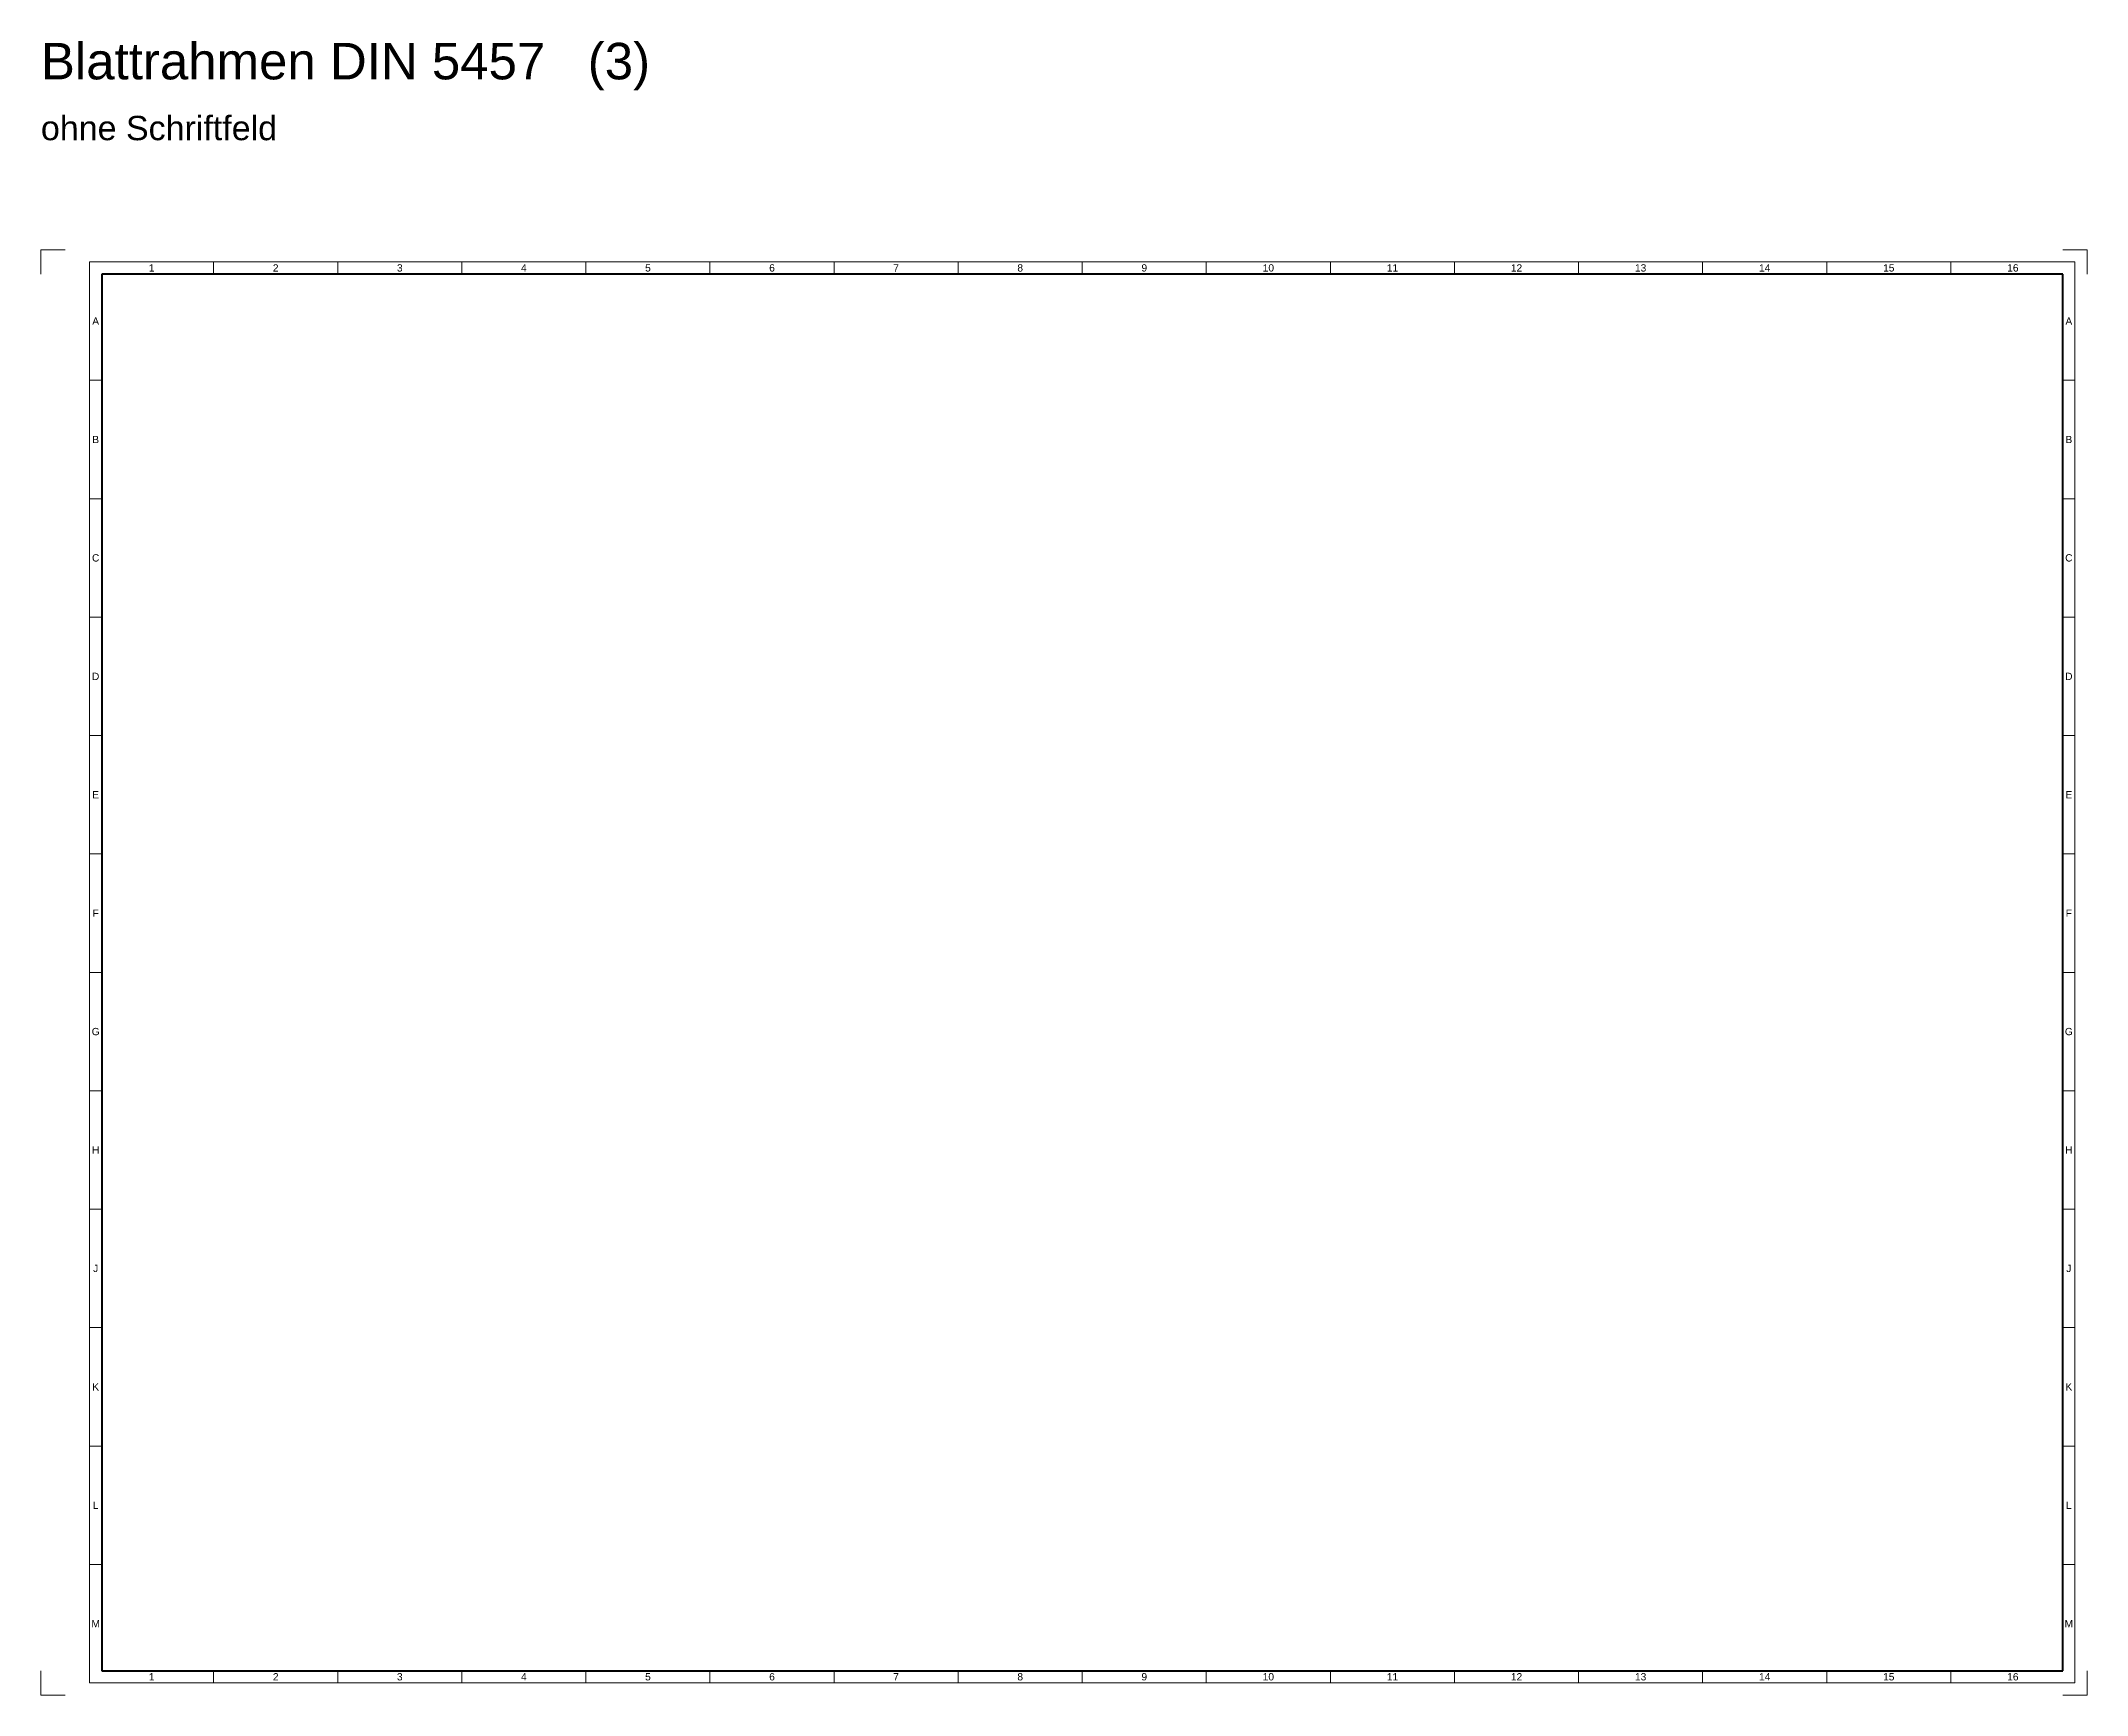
# Model space of a CAD drawing. Header units: millimetres. Extents: x 633 to 4785, y -1154 to 2521.
# Drawn here: x 2900 to 3741, y 880 to 1560 of the extents above; entities that cross this region are included whole.
import ezdxf

# ---------------------------------------------------------------- set-up
doc = ezdxf.new("R2010")
doc.units = ezdxf.units.MM
doc.header["$LTSCALE"] = 5
for name, color, linetype, lineweight, true_color in [('_Blattschnitt', 1, 'Continuous', 5, 0xff0000), ('_Legende', 7, 'Continuous', 5, 0x000000), ('_Raster_0.18mm', 94, 'Continuous', 18, 0x008000), ('_Raster_1.00mm', 5, 'Continuous', 100, 0x0000ff), ('_Raster_Einteilung', 7, 'Continuous', 18, 0x000000), ('_Raster_txt', 7, 'Continuous', 5, 0x000000)]:
    doc.layers.add(name, color=color, linetype=linetype, lineweight=lineweight, true_color=true_color)
doc.styles.add('textstyle1194', font='')
doc.styles.add('textstyle1195', font='')
doc.styles.add('textstyle1437', font='')
doc.styles.add('textstyle1438', font='')
doc.styles.add('textstyle1439', font='')
doc.styles.add('textstyle1440', font='')
doc.styles.add('textstyle1441', font='')
doc.styles.add('textstyle1442', font='')
doc.styles.add('textstyle1443', font='')
doc.styles.add('textstyle1444', font='')
doc.styles.add('textstyle1445', font='')
doc.styles.add('textstyle1446', font='')
doc.styles.add('textstyle1447', font='')
doc.styles.add('textstyle1448', font='')
doc.styles.add('textstyle1449', font='')
doc.styles.add('textstyle1450', font='')
doc.styles.add('textstyle1451', font='')
doc.styles.add('textstyle1452', font='')
doc.styles.add('textstyle1453', font='')
doc.styles.add('textstyle1454', font='')
doc.styles.add('textstyle1455', font='')
doc.styles.add('textstyle1456', font='')
doc.styles.add('textstyle1457', font='')
doc.styles.add('textstyle1458', font='')
doc.styles.add('textstyle1459', font='')
doc.styles.add('textstyle1460', font='')
doc.styles.add('textstyle1461', font='')
doc.styles.add('textstyle1462', font='')
doc.styles.add('textstyle1463', font='')
doc.styles.add('textstyle1464', font='')
doc.styles.add('textstyle1465', font='')
doc.styles.add('textstyle1466', font='')
doc.styles.add('textstyle1467', font='')
doc.styles.add('textstyle1468', font='')
doc.styles.add('textstyle1469', font='')
doc.styles.add('textstyle1470', font='')
doc.styles.add('textstyle1471', font='')
doc.styles.add('textstyle1472', font='')
doc.styles.add('textstyle1473', font='')
doc.styles.add('textstyle1474', font='')
doc.styles.add('textstyle1475', font='')
doc.styles.add('textstyle1476', font='')
doc.styles.add('textstyle1477', font='')
doc.styles.add('textstyle1478', font='')
doc.styles.add('textstyle1479', font='')
doc.styles.add('textstyle1480', font='')
doc.styles.add('textstyle1481', font='')
doc.styles.add('textstyle1482', font='')
doc.styles.add('textstyle1483', font='')
doc.styles.add('textstyle1484', font='')
doc.styles.add('textstyle1485', font='')
doc.styles.add('textstyle1553', font='')
doc.styles.add('textstyle1554', font='')
doc.styles.add('textstyle1555', font='')
doc.styles.add('textstyle1556', font='')
doc.styles.add('textstyle1557', font='')
doc.styles.add('textstyle1558', font='')
doc.styles.add('textstyle1559', font='')
doc.styles.get('textstyle1194').set_extended_font_data('Arial')
doc.styles.get('textstyle1195').set_extended_font_data('Arial')
doc.styles.get('textstyle1437').set_extended_font_data('Arial')
doc.styles.get('textstyle1438').set_extended_font_data('Arial')
doc.styles.get('textstyle1439').set_extended_font_data('Arial')
doc.styles.get('textstyle1440').set_extended_font_data('Arial')
doc.styles.get('textstyle1441').set_extended_font_data('Arial')
doc.styles.get('textstyle1442').set_extended_font_data('Arial')
doc.styles.get('textstyle1443').set_extended_font_data('Arial')
doc.styles.get('textstyle1444').set_extended_font_data('Arial')
doc.styles.get('textstyle1445').set_extended_font_data('Arial')
doc.styles.get('textstyle1446').set_extended_font_data('Arial')
doc.styles.get('textstyle1447').set_extended_font_data('Arial')
doc.styles.get('textstyle1448').set_extended_font_data('Arial')
doc.styles.get('textstyle1449').set_extended_font_data('Arial')
doc.styles.get('textstyle1450').set_extended_font_data('Arial')
doc.styles.get('textstyle1451').set_extended_font_data('Arial')
doc.styles.get('textstyle1452').set_extended_font_data('Arial')
doc.styles.get('textstyle1453').set_extended_font_data('Arial')
doc.styles.get('textstyle1454').set_extended_font_data('Arial')
doc.styles.get('textstyle1455').set_extended_font_data('Arial')
doc.styles.get('textstyle1456').set_extended_font_data('Arial')
doc.styles.get('textstyle1457').set_extended_font_data('Arial')
doc.styles.get('textstyle1458').set_extended_font_data('Arial')
doc.styles.get('textstyle1459').set_extended_font_data('Arial')
doc.styles.get('textstyle1460').set_extended_font_data('Arial')
doc.styles.get('textstyle1461').set_extended_font_data('Arial')
doc.styles.get('textstyle1462').set_extended_font_data('Arial')
doc.styles.get('textstyle1463').set_extended_font_data('Arial')
doc.styles.get('textstyle1464').set_extended_font_data('Arial')
doc.styles.get('textstyle1465').set_extended_font_data('Arial')
doc.styles.get('textstyle1466').set_extended_font_data('Arial')
doc.styles.get('textstyle1467').set_extended_font_data('Arial')
doc.styles.get('textstyle1468').set_extended_font_data('Arial')
doc.styles.get('textstyle1469').set_extended_font_data('Arial')
doc.styles.get('textstyle1470').set_extended_font_data('Arial')
doc.styles.get('textstyle1471').set_extended_font_data('Arial')
doc.styles.get('textstyle1472').set_extended_font_data('Arial')
doc.styles.get('textstyle1473').set_extended_font_data('Arial')
doc.styles.get('textstyle1474').set_extended_font_data('Arial')
doc.styles.get('textstyle1475').set_extended_font_data('Arial')
doc.styles.get('textstyle1476').set_extended_font_data('Arial')
doc.styles.get('textstyle1477').set_extended_font_data('Arial')
doc.styles.get('textstyle1478').set_extended_font_data('Arial')
doc.styles.get('textstyle1479').set_extended_font_data('Arial')
doc.styles.get('textstyle1480').set_extended_font_data('Arial')
doc.styles.get('textstyle1481').set_extended_font_data('Arial')
doc.styles.get('textstyle1482').set_extended_font_data('Arial')
doc.styles.get('textstyle1483').set_extended_font_data('Arial')
doc.styles.get('textstyle1484').set_extended_font_data('Arial')
doc.styles.get('textstyle1485').set_extended_font_data('Arial')
doc.styles.get('textstyle1553').set_extended_font_data('Arial')
doc.styles.get('textstyle1554').set_extended_font_data('Arial')
doc.styles.get('textstyle1555').set_extended_font_data('Arial')
doc.styles.get('textstyle1556').set_extended_font_data('Arial')
doc.styles.get('textstyle1557').set_extended_font_data('Arial')
doc.styles.get('textstyle1558').set_extended_font_data('Arial')
doc.styles.get('textstyle1559').set_extended_font_data('Arial')

msp = doc.modelspace()

# ---------------------------------------------------------------- texts
at = {"layer": '_Legende', "attachment_point": 1}
for s, insert, char_height, style in [('Blattrahmen DIN 5457   (3)', (2900.38, 1559.29), 15, 'textstyle1195'), ('ohne Schriftfeld', (2900.38, 1529.29), 10, 'textstyle1194')]:
    msp.add_mtext(s, dxfattribs=dict(at, insert=insert, char_height=char_height, style=style))
at = {"layer": '_Raster_txt', "char_height": 3, "attachment_point": 5}
for s, insert, style in [('1', (2945.88, 1466.79), 'textstyle1458'), ('2', (2996.88, 1466.79), 'textstyle1459'), ('3', (3047.88, 1466.79), 'textstyle1460'), ('4', (3098.88, 1466.79), 'textstyle1461'), ('5', (3149.88, 1466.79), 'textstyle1462'), ('6', (3200.88, 1466.79), 'textstyle1463'), ('7', (3251.88, 1466.79), 'textstyle1464'), ('8', (3302.88, 1466.79), 'textstyle1465'), ('9', (3353.88, 1466.79), 'textstyle1466'), ('10', (3404.88, 1466.79), 'textstyle1467'), ('11', (3455.88, 1466.79), 'textstyle1468'), ('12', (3506.88, 1466.79), 'textstyle1469'), ('13', (3557.88, 1466.79), 'textstyle1470'), ('14', (3608.88, 1466.79), 'textstyle1471'), ('15', (3659.88, 1466.79), 'textstyle1472'), ('16', (3710.88, 1466.79), 'textstyle1473'), ('A', (2922.88, 1444.95), 'textstyle1442'), ('A', (3733.88, 1444.95), 'textstyle1485'), ('B', (2922.88, 1396.29), 'textstyle1441'), ('B', (3733.88, 1396.29), 'textstyle1484'), ('C', (2922.88, 1347.62), 'textstyle1440'), ('C', (3733.88, 1347.62), 'textstyle1483'), ('D', (2922.88, 1298.95), 'textstyle1439'), ('D', (3733.88, 1298.95), 'textstyle1482'), ('E', (2922.88, 1250.29), 'textstyle1438'), ('E', (3733.88, 1250.29), 'textstyle1481'), ('F', (2922.88, 1201.62), 'textstyle1437'), ('F', (3733.88, 1201.62), 'textstyle1480'), ('G', (2922.88, 1152.95), 'textstyle1559'), ('G', (3733.88, 1152.95), 'textstyle1479'), ('H', (2922.88, 1104.29), 'textstyle1558'), ('H', (3733.88, 1104.29), 'textstyle1478'), ('J', (2922.88, 1055.62), 'textstyle1557'), ('J', (3733.88, 1055.62), 'textstyle1477'), ('K', (2922.88, 1006.95), 'textstyle1556'), ('K', (3733.88, 1006.95), 'textstyle1476'), ('L', (2922.88, 958.29), 'textstyle1555'), ('L', (3733.88, 958.29), 'textstyle1475'), ('M', (2922.88, 909.62), 'textstyle1554'), ('M', (3733.88, 909.62), 'textstyle1474'), ('1', (2945.88, 887.79), 'textstyle1553'), ('2', (2996.88, 887.79), 'textstyle1443'), ('3', (3047.88, 887.79), 'textstyle1444'), ('4', (3098.88, 887.79), 'textstyle1445'), ('5', (3149.88, 887.79), 'textstyle1446'), ('6', (3200.88, 887.79), 'textstyle1447'), ('7', (3251.88, 887.79), 'textstyle1448'), ('8', (3302.88, 887.79), 'textstyle1449'), ('9', (3353.88, 887.79), 'textstyle1450'), ('10', (3404.88, 887.79), 'textstyle1451'), ('11', (3455.88, 887.79), 'textstyle1452'), ('12', (3506.88, 887.79), 'textstyle1453'), ('13', (3557.88, 887.79), 'textstyle1454'), ('14', (3608.88, 887.79), 'textstyle1455'), ('15', (3659.88, 887.79), 'textstyle1456'), ('16', (3710.88, 887.79), 'textstyle1457')]:
    msp.add_mtext(s, dxfattribs=dict(at, insert=insert, style=style))

# ---------------------------------------------------------------- linework, layer by layer
at = {"layer": '_Blattschnitt'}
for p, q in [((2900.38, 1474.29), (2910.38, 1474.29)), ((2900.38, 1474.29), (2900.38, 1464.29)), ((3741.38, 1474.29), (3731.38, 1474.29)), ((3741.38, 1474.29), (3741.38, 1464.29)), ((2900.38, 880.29), (2900.38, 890.29)), ((3741.38, 880.29), (3741.38, 890.29)), ((2900.38, 880.29), (2910.38, 880.29)), ((3741.38, 880.29), (3731.38, 880.29))]:
    msp.add_line(p, q, dxfattribs=at)
at = {"layer": '_Raster_0.18mm'}
for p, q in [((3736.38, 1469.29), (2920.38, 1469.29)), ((2920.38, 1469.29), (2920.38, 885.29)), ((3736.38, 885.29), (3736.38, 1469.29)), ((2920.38, 885.29), (3736.38, 885.29))]:
    msp.add_line(p, q, dxfattribs=at)
at = {"layer": '_Raster_1.00mm'}
for p, q in [((3731.38, 1464.29), (2925.38, 1464.29)), ((2925.38, 1464.29), (2925.38, 890.29)), ((3731.38, 890.29), (3731.38, 1464.29)), ((2925.38, 890.29), (3731.38, 890.29))]:
    msp.add_line(p, q, dxfattribs=at)
at = {"layer": '_Raster_Einteilung'}
for p, q in [((2971.38, 1469.29), (2971.38, 1464.29)), ((3022.38, 1469.29), (3022.38, 1464.29)), ((3073.38, 1469.29), (3073.38, 1464.29)), ((3124.38, 1469.29), (3124.38, 1464.29)), ((3175.38, 1469.29), (3175.38, 1464.29)), ((3226.38, 1469.29), (3226.38, 1464.29)), ((3277.38, 1469.29), (3277.38, 1464.29)), ((3328.38, 1469.29), (3328.38, 1464.29)), ((3379.38, 1469.29), (3379.38, 1464.29)), ((3430.38, 1469.29), (3430.38, 1464.29)), ((3481.38, 1469.29), (3481.38, 1464.29)), ((3532.38, 1469.29), (3532.38, 1464.29)), ((3583.38, 1469.29), (3583.38, 1464.29)), ((3634.38, 1469.29), (3634.38, 1464.29)), ((3685.38, 1469.29), (3685.38, 1464.29)), ((2920.38, 1420.62), (2925.38, 1420.62)), ((3731.38, 1420.62), (3736.38, 1420.62)), ((2920.38, 1371.95), (2925.38, 1371.95)), ((3731.38, 1371.95), (3736.38, 1371.95)), ((2920.38, 1323.29), (2925.38, 1323.29)), ((3731.38, 1323.29), (3736.38, 1323.29)), ((2920.38, 1274.62), (2925.38, 1274.62)), ((3731.38, 1274.62), (3736.38, 1274.62)), ((2920.38, 1225.95), (2925.38, 1225.95)), ((3731.38, 1225.95), (3736.38, 1225.95)), ((2920.38, 1177.29), (2925.38, 1177.29)), ((3731.38, 1177.29), (3736.38, 1177.29)), ((2920.38, 1128.62), (2925.38, 1128.62)), ((3731.38, 1128.62), (3736.38, 1128.62)), ((2920.38, 1079.95), (2925.38, 1079.95)), ((3731.38, 1079.95), (3736.38, 1079.95)), ((2920.38, 1031.29), (2925.38, 1031.29)), ((3731.38, 1031.29), (3736.38, 1031.29)), ((2920.38, 982.62), (2925.38, 982.62)), ((3731.38, 982.62), (3736.38, 982.62)), ((2920.38, 933.95), (2925.38, 933.95)), ((3731.38, 933.95), (3736.38, 933.95)), ((2971.38, 890.29), (2971.38, 885.29)), ((3022.38, 890.29), (3022.38, 885.29)), ((3073.38, 890.29), (3073.38, 885.29)), ((3124.38, 890.29), (3124.38, 885.29)), ((3175.38, 890.29), (3175.38, 885.29)), ((3226.38, 890.29), (3226.38, 885.29)), ((3277.38, 890.29), (3277.38, 885.29)), ((3328.38, 890.29), (3328.38, 885.29)), ((3379.38, 890.29), (3379.38, 885.29)), ((3430.38, 890.29), (3430.38, 885.29)), ((3481.38, 890.29), (3481.38, 885.29)), ((3532.38, 890.29), (3532.38, 885.29)), ((3583.38, 890.29), (3583.38, 885.29)), ((3634.38, 890.29), (3634.38, 885.29)), ((3685.38, 890.29), (3685.38, 885.29))]:
    msp.add_line(p, q, dxfattribs=at)

msp.set_redraw_order([(e.dxf.handle, doc.entitydb.next_handle()) for e in msp.query("TEXT MTEXT ATTDEF DIMENSION ARC_DIMENSION")])  # texts and dimensions are drawn at this point

doc.saveas('drawing.dxf')
